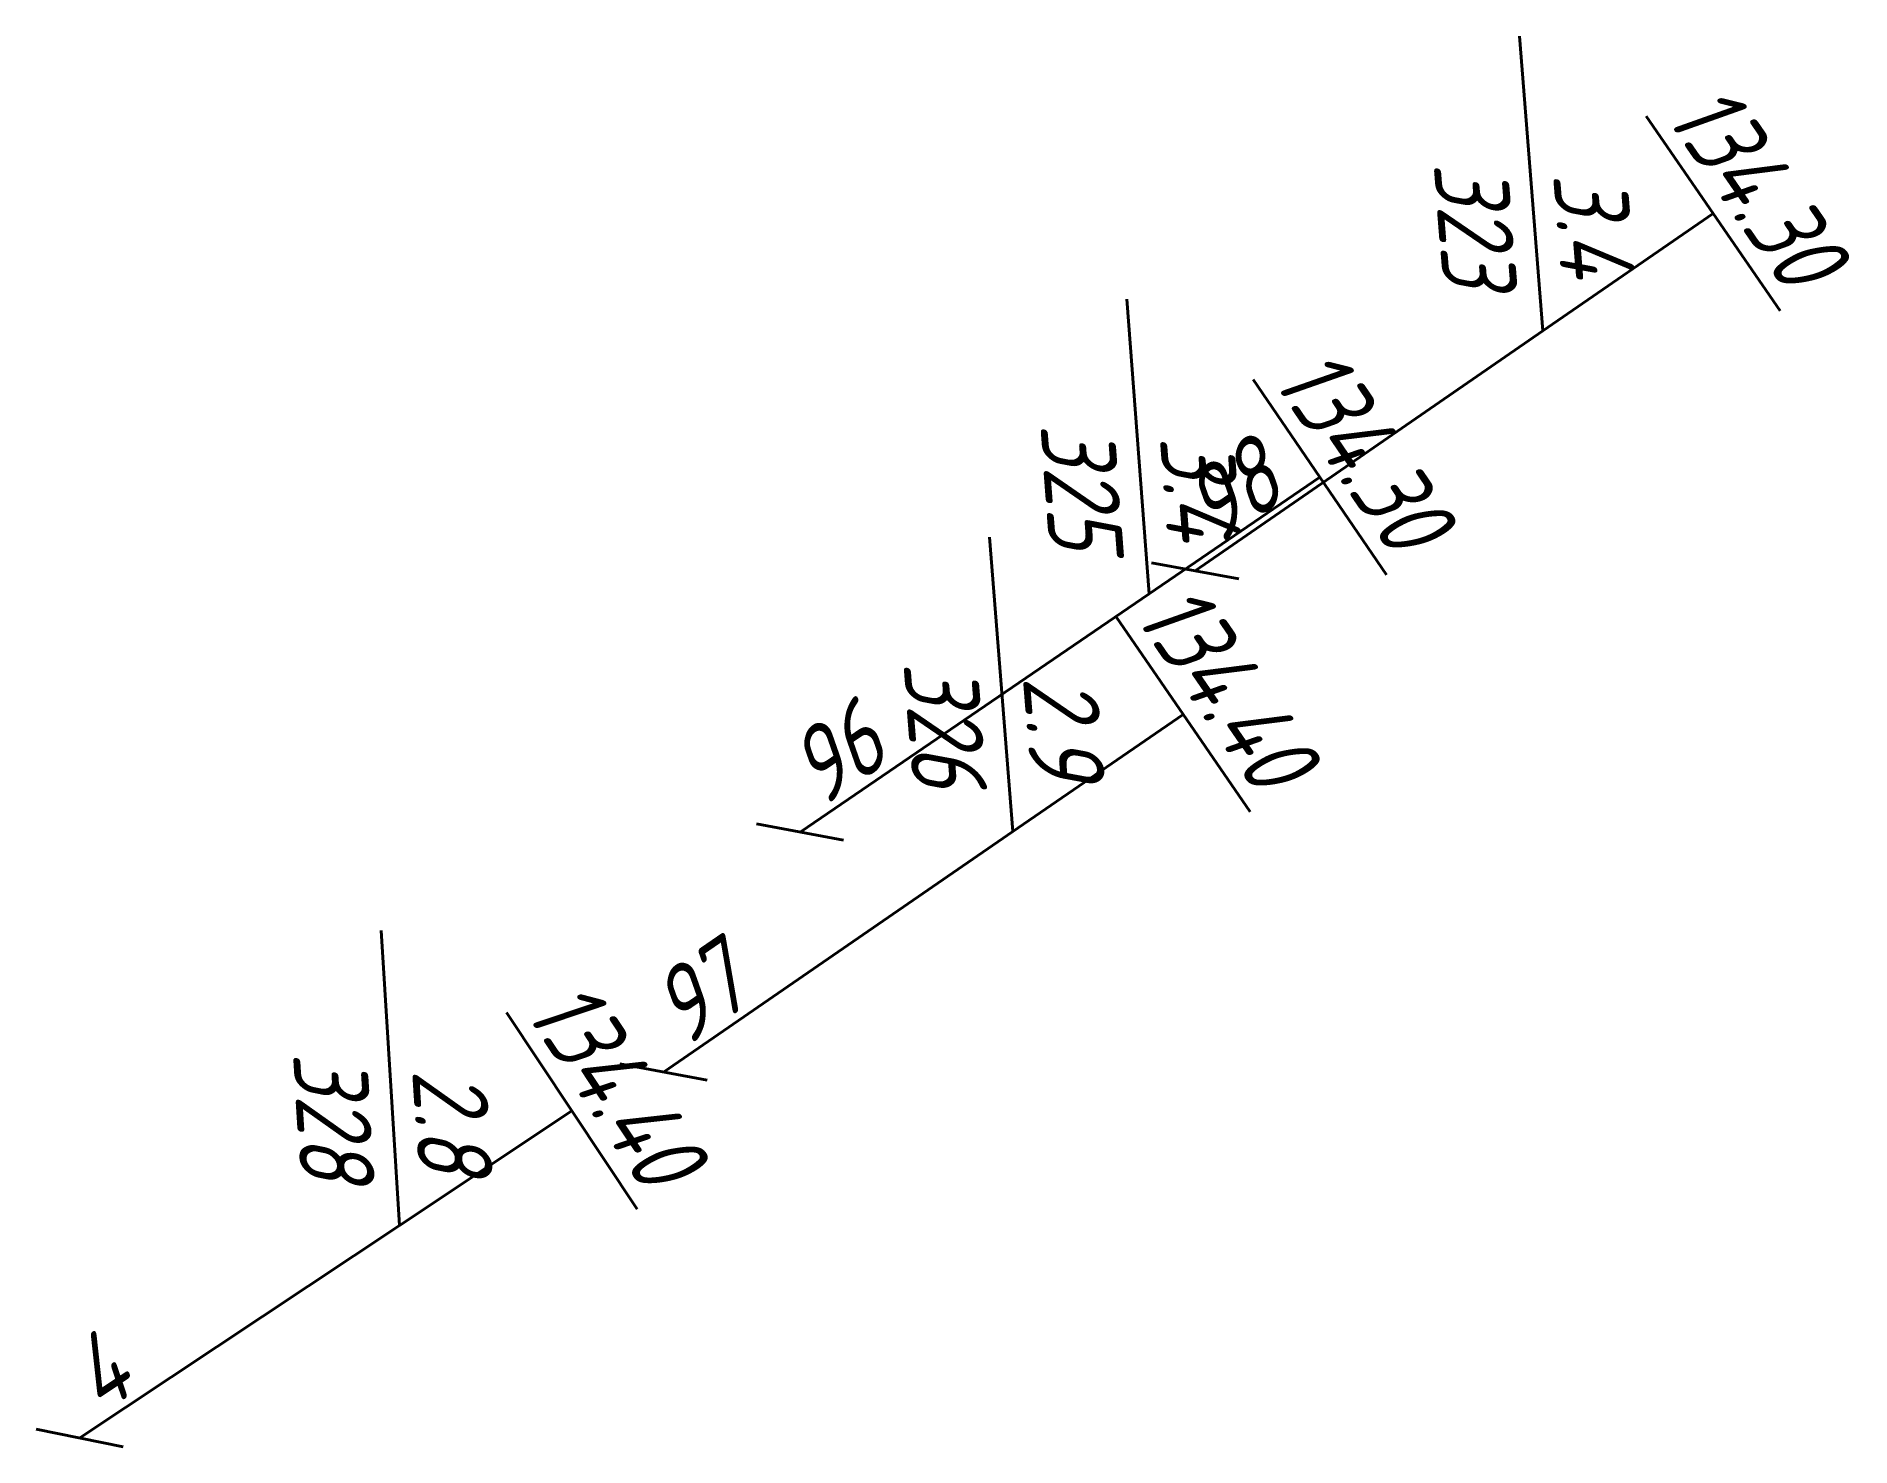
# Model space of a CAD drawing. Extents: x 10708 to 14321, y 7461 to 9444.
# Drawn here: x 12723.7 to 12754.4, y 7582.54 to 7606.4 of the extents above; entities that cross this region are included whole.
import ezdxf
from ezdxf.enums import TextEntityAlignment as Align

# ---------------------------------------------------------------- set-up
doc = ezdxf.new("R2010")
doc.units = 0
doc.styles.add('Уклоноуказатели', font='SPDS.shx', dxfattribs={"oblique": 15, "height": 2})

msp = doc.modelspace()

# ---------------------------------------------------------------- texts
at = {"color": 6, "lineweight": 40, "style": 'Уклоноуказатели', "oblique": 15}
for s, rotation, p in [('134.30', 304.5734, (12752.284, 7603.546)), ('134.30', 304.3086, (12745.626, 7599.085)), ('134.40', 304.5263, (12743.312, 7595.073)), ('134.40', 303.5942, (12732.969, 7588.362))]:
    msp.add_text(s, height=1.25, rotation=rotation, dxfattribs=at).set_placement(p, align=Align.CENTER)
for s, rotation, p in [('323', 274.5734, (12748.753, 7602.252)), ('325', 274.3086, (12742.09, 7597.806)), ('326', 274.5263, (12739.78, 7593.782)), ('328', 273.5941, (12729.417, 7587.128))]:
    msp.add_text(s, height=1.25, rotation=rotation, dxfattribs=at).set_placement(p, align=Align.TOP_RIGHT)
for s, rotation, p in [('3.4', 274.5734, (12749.501, 7602.312)), ('3.4', 274.3086, (12742.838, 7597.863)), ('2.9', 274.5263, (12740.528, 7593.841)), ('2.8', 273.5941, (12730.165, 7587.175))]:
    msp.add_text(s, height=1.25, rotation=rotation, dxfattribs=at).set_placement(p, align=Align.RIGHT)
for s, rotation, p in [('98', 34.5734, (12743.295, 7598.262)), ('96', 34.3086, (12736.613, 7593.842)), ('97', 34.5263, (12734.298, 7589.783)), ('4', 33.5942, (12724.432, 7583.592))]:
    msp.add_text(s, height=1.25, rotation=rotation, dxfattribs=at).set_placement(p, align=Align.MIDDLE_LEFT)

# ---------------------------------------------------------------- linework, layer by layer
at = {"color": 6, "lineweight": 40}
for p, q in [((12749.196, 7601.418), (12748.798, 7606.403)), ((12750.943, 7605.051), (12753.213, 7601.758)), ((12749.196, 7601.418), (12752.078, 7603.405)), ((12742.529, 7596.971), (12742.153, 7601.957)), ((12743.309, 7597.361), (12749.196, 7601.418)), ((12744.293, 7600.596), (12746.547, 7597.292)), ((12742.529, 7596.971), (12745.42, 7598.944)), ((12740.222, 7592.948), (12739.828, 7597.932)), ((12742.571, 7597.497), (12744.047, 7597.225)), ((12736.623, 7592.941), (12742.529, 7596.971)), ((12741.972, 7596.579), (12744.239, 7593.284)), ((12740.222, 7592.948), (12743.106, 7594.932)), ((12734.311, 7588.881), (12740.222, 7592.948)), ((12735.886, 7593.08), (12737.36, 7592.802)), ((12729.845, 7586.287), (12729.532, 7591.277)), ((12731.654, 7589.89), (12733.867, 7586.558)), ((12733.574, 7589.018), (12735.049, 7588.745)), ((12729.845, 7586.287), (12732.761, 7588.224)), ((12724.431, 7582.691), (12729.845, 7586.287)), ((12723.696, 7582.839), (12725.166, 7582.542))]:
    msp.add_line(p, q, dxfattribs=at)

msp.set_redraw_order([(e.dxf.handle, doc.entitydb.next_handle()) for e in msp.query("TEXT MTEXT ATTDEF DIMENSION ARC_DIMENSION")])  # texts and dimensions are drawn at this point

doc.saveas('drawing.dxf')
